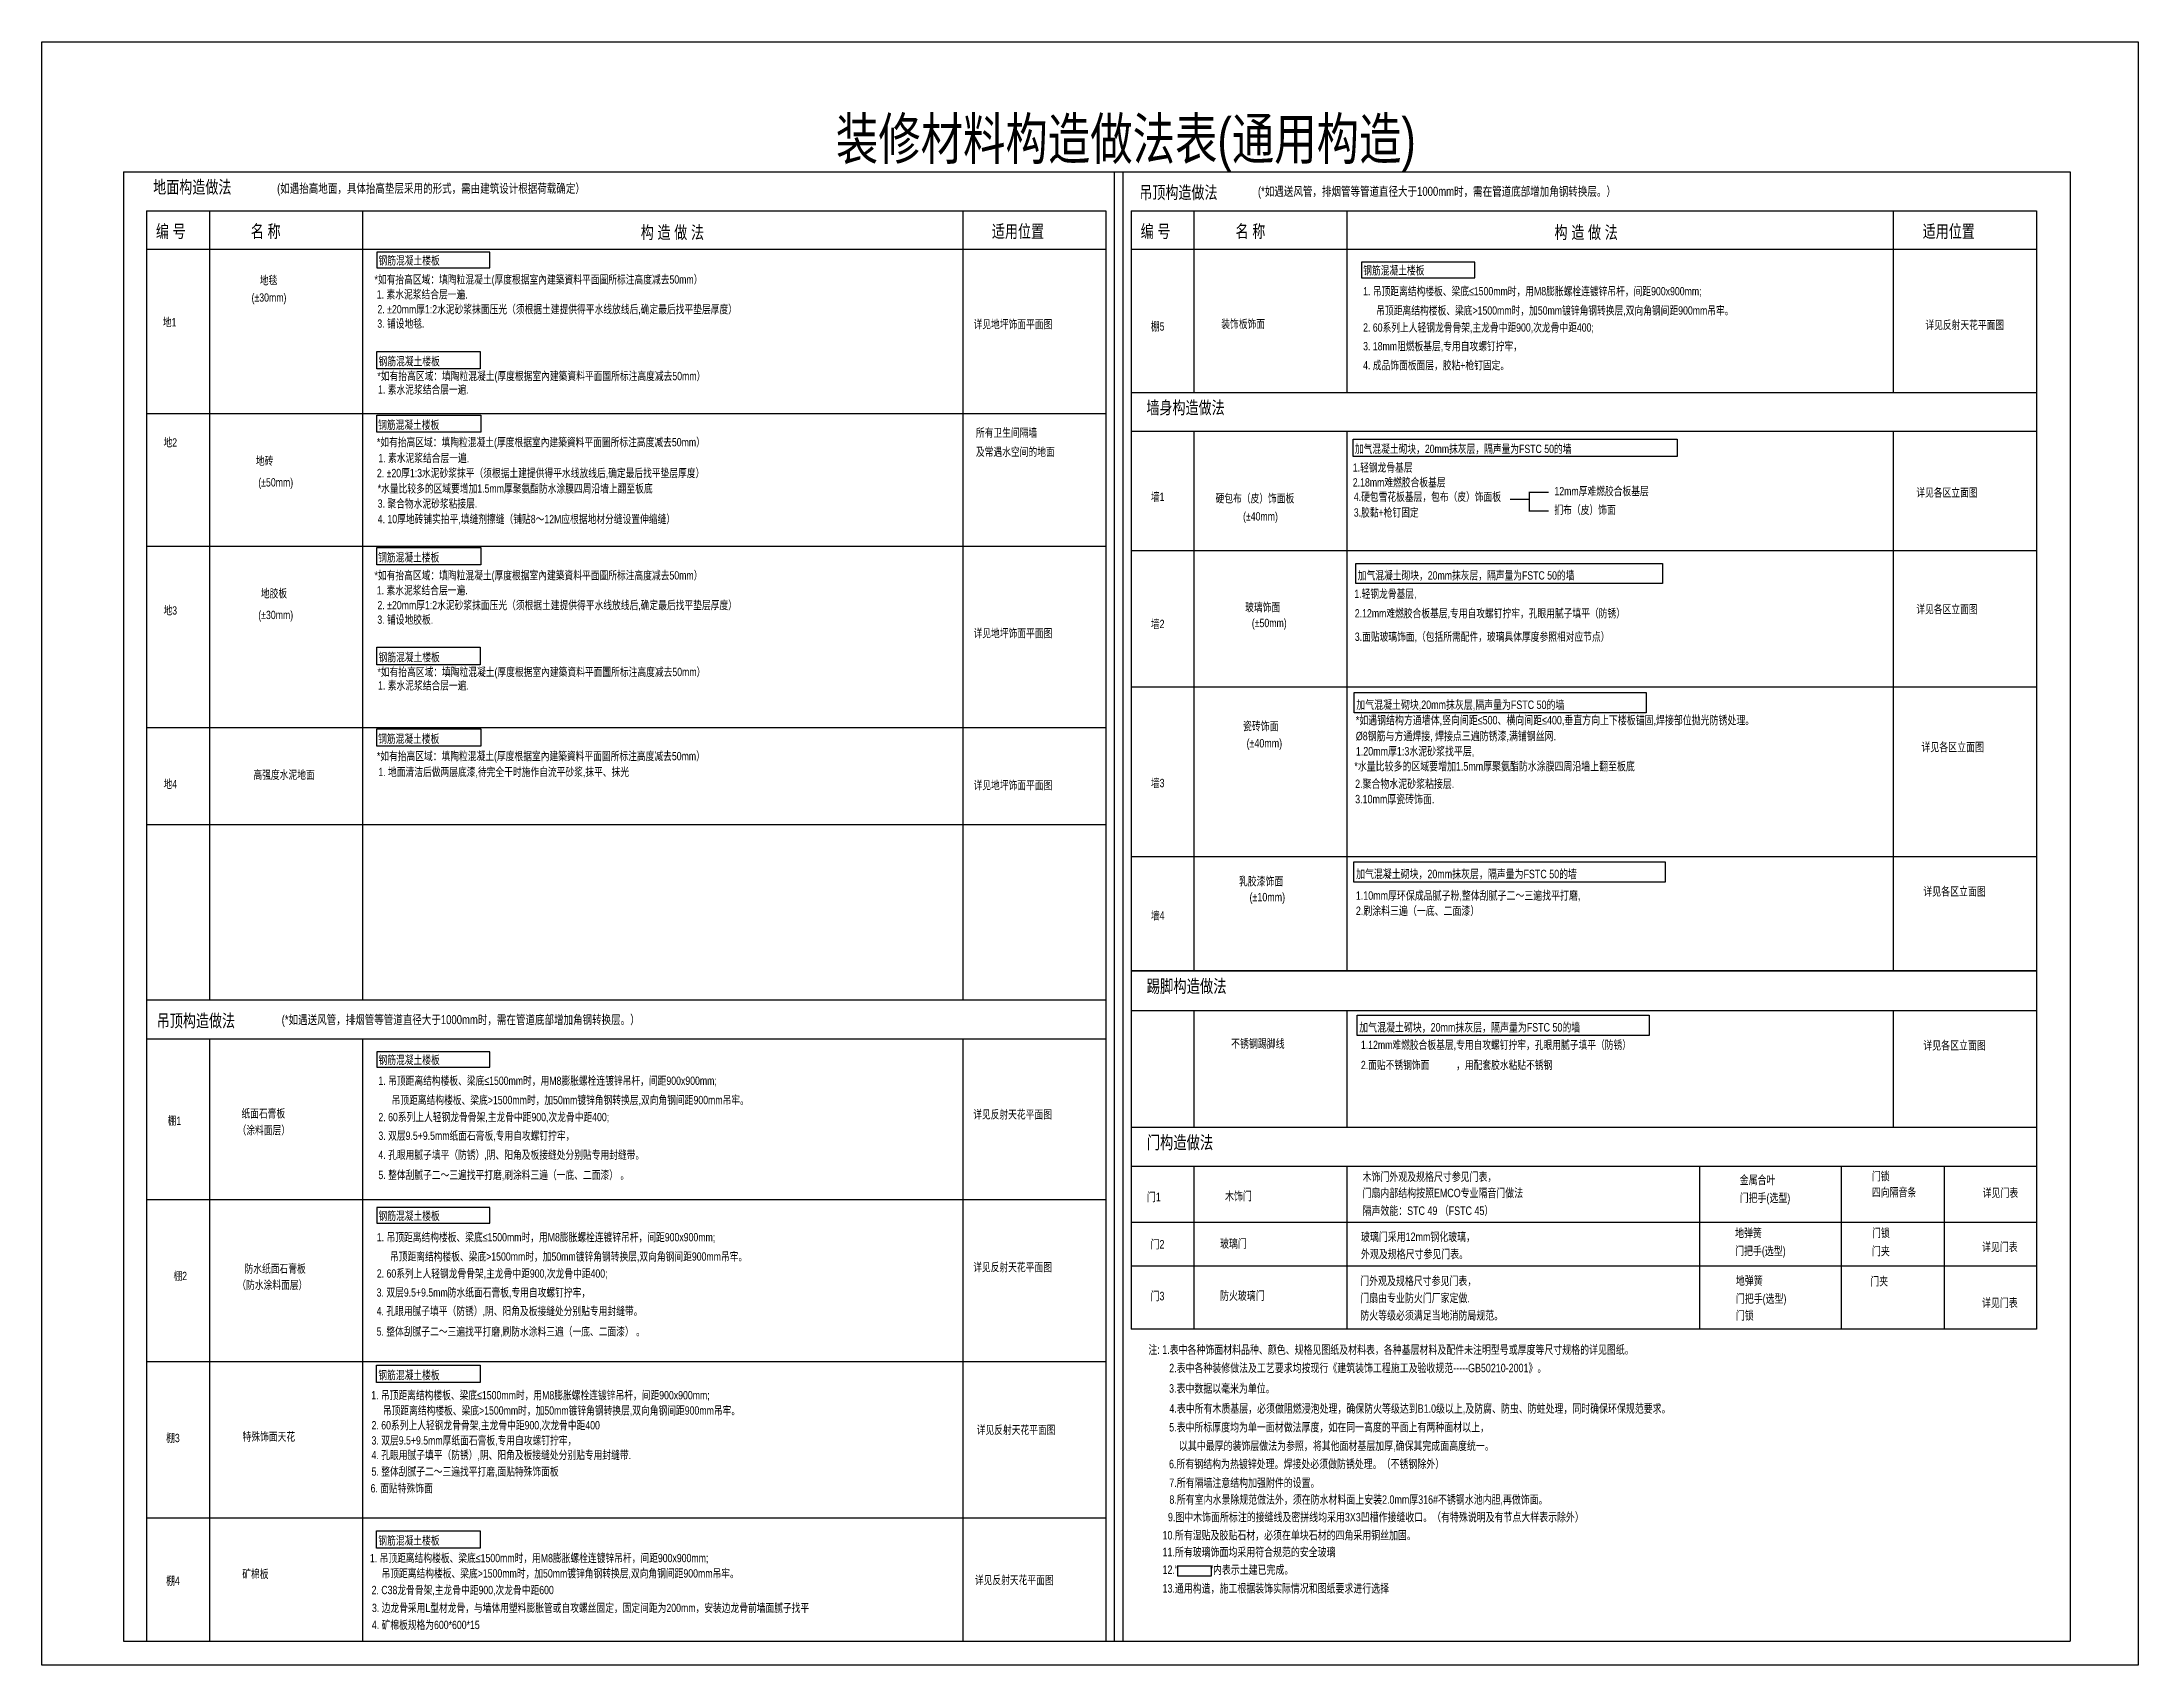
# Model space of a CAD drawing. Header units: millimetres. Extents: x -108685 to 756730, y -311791 to -113.
# Drawn here: x 40106 to 40629, y -518 to -113 of the extents above; entities that cross this region are included whole.
import ezdxf
from ezdxf.enums import TextEntityAlignment as Align

# ---------------------------------------------------------------- set-up
doc = ezdxf.new("R2010")
doc.units = ezdxf.units.MM
doc.layers.add('W-文字', color=35, linetype='Continuous')
doc.layers.add('名称', color=50, linetype='Continuous')
doc.styles.add('-宋体', font='arial.ttf', dxfattribs={"width": 0.75})

msp = doc.modelspace()

# ---------------------------------------------------------------- texts
at = {"layer": '名称', "color": 44, "style": '-宋体', "width": 0.75}
msp.add_text('装修材料构造做法表(通用构造)', height=10.3433, dxfattribs=at).set_placement((40376.24, -131.97), align=Align.TOP_CENTER)
for s, height, p in [('地面构造做法', 3.183, (40133.44, -150.8)), ('(如遇抬高地面，具体抬高垫层采用的形式，需由建筑设计根据荷载确定）', 2.2632, (40164.37, -150.66)), ('吊顶构造做法', 3.183, (40379.58, -152.14)), ('(*如遇送风管，排烟管等管道直径大于1000mm时，需在管道底部增加角钢转换层。）', 2.2632, (40409.2, -151.41)), ('编 号', 3.183, (40134.12, -161.85)), ('名 称', 3.183, (40157.81, -161.85)), ('构 造 做 法', 3.183, (40255.14, -162.12)), ('适用位置', 3.183, (40342.79, -161.85)), ('编 号', 3.183, (40379.93, -161.85)), ('名 称', 3.183, (40403.61, -161.85)), ('构 造 做 法', 3.183, (40483.23, -162.12)), ('适用位置', 3.183, (40575.13, -161.85)), ('钢筋混凝土楼板', 2.079, (40189.69, -168.58)), ('地毯', 2.079, (40160.06, -173.54)), ('*如有抬高区域：填陶粒混凝土(厚度根据室內建築資料平面圖所标注高度减去50mm）', 2.0794, (40188.69, -173.32)), ('钢筋混凝土楼板', 2.079, (40435.49, -171.06)), ('(%%P30mm)', 2.079, (40158, -177.82)), ('1. 素水泥浆结合层一遍.', 2.0794, (40189.26, -177.04)), ('1. 吊顶距离结构楼板、梁底≤1500mm时，用M8膨胀螺栓连镀锌吊杆，间距900x900mm;', 2.0794, (40435.46, -176.25)), ('地1', 2.079, (40135.85, -184.01)), ('3. 铺设地毯.', 2.079, (40189.39, -184.33)), ('2. %%P20mm厚1:2水泥砂浆抹面压光（须根据土建提供得平水线放线后,确定最后找平垫层厚度）', 2.0794, (40189.43, -180.75)), ('详见地坪饰面平面图', 2.079, (40338.22, -184.48)), ('棚5', 2.079, (40382.48, -185.04)), ('装饰板饰面', 2.079, (40400.06, -184.42)), ('2. 60系列上人轻钢龙骨骨架,主龙骨中距900,次龙骨中距400;', 2.0794, (40435.46, -185.31)), ('吊顶距离结构楼板、梁底>1500mm时，加50mm镀锌角钢转换层,双向角钢间距900mm吊牢。', 2.0794, (40438.75, -181.06)), ('详见反射天花平面图', 2.079, (40575.82, -184.66)), ('3. 18mm阻燃板基层,专用自攻螺钉拧牢，', 2.0794, (40435.46, -189.97)), ('钢筋混凝土楼板', 2.079, (40189.71, -193.74)), ('4. 成品饰面板面层，胶粘+枪钉固定。', 2.0794, (40435.46, -194.74)), ('*如有抬高区域：填陶粒混凝土(厚度根据室內建築資料平面圖所标注高度减去50mm）', 2.0794, (40189.41, -197.43)), ('1. 素水泥浆结合层一遍.', 2.0794, (40189.57, -200.8)), ('墙身构造做法', 3.183, (40381.36, -205.85)), ('钢筋混凝土楼板', 2.079, (40189.58, -209.61)), ('所有卫生间隔墙', 2.079, (40338.82, -211.57)), ('地2', 2.079, (40136.01, -214)), ('*如有抬高区域：填陶粒混凝土(厚度根据室內建築資料平面圖所标注高度减去50mm）', 2.0794, (40189.29, -213.93)), ('及常遇水空间的地面', 2.079, (40338.82, -216.34)), ('加气混凝土砌块，20mm抹灰层，隔声量为FSTC 50的墙', 2.0794, (40433.4, -215.6)), (' 地砖', 2.079, (40158.47, -218.59)), ('2. %%P20厚1:3水泥砂浆抹平（须根据土建提供得平水线放线后,确定最后找平垫层厚度）', 2.0794, (40189.29, -221.64)), ('1. 素水泥浆结合层一遍.', 2.0794, (40189.64, -217.89)), ('1.轻钢龙骨基层', 2.079, (40432.89, -220.26)), ('(%%P50mm)', 2.079, (40159.68, -223.96)), ('*水量比较多的区域要增加1.5mm厚聚氨酯防水涂膜四周沿墙上翻至板底', 2.0794, (40189.48, -225.5)), ('2.18mm难燃胶合板基层', 2.0794, (40432.89, -223.97)), ('12mm厚难燃胶合板基层', 2.0794, (40483.22, -226.15)), ('详见各区立面图', 2.079, (40573.54, -226.51)), ('3. 聚合物水泥砂浆粘接层.', 2.0794, (40189.48, -229.25)), ('墙1', 2.079, (40382.48, -227.56)), ('硬包布（皮）饰面板', 2.079, (40398.63, -227.96)), ('4.硬包雪花板基层，包布（皮）饰面板', 2.0794, (40433.14, -227.56)), ('3.胶黏+枪钉固定', 2.079, (40433.14, -231.49)), ('扪布（皮）饰面', 2.079, (40483.22, -230.83)), ('4. 10厚地砖铺实拍平,填缝剂擦缝（铺贴8～12M应根据地材分缝设置伸缩缝）', 2.0794, (40189.49, -233.12)), ('(%%P40mm)', 2.079, (40405.49, -232.45)), ('钢筋混凝土楼板', 2.079, (40189.58, -242.7)), ('*如有抬高区域：填陶粒混凝土(厚度根据室內建築資料平面圖所标注高度减去50mm）', 2.0794, (40188.69, -247.18)), ('加气混凝土砌块，20mm抹灰层，隔声量为FSTC 50的墙', 2.0794, (40434.13, -247.19)), ('地胶板', 2.079, (40160.32, -251.68)), ('1. 素水泥浆结合层一遍.', 2.0794, (40189.26, -250.9)), ('1.轻钢龙骨基层,', 2.079, (40433.26, -251.77)), ('地3', 2.079, (40136.01, -255.93)), ('(%%P30mm)', 2.079, (40159.68, -257.05)), ('3. 铺设地胶板.', 2.079, (40189.39, -258.23)), ('2. %%P20mm厚1:2水泥砂浆抹面压光（须根据土建提供得平水线放线后,确定最后找平垫层厚度）', 2.0794, (40189.43, -254.61)), ('玻璃饰面', 2.079, (40406.02, -255.14)), ('2.12mm难燃胶合板基层,专用自攻螺钉拧牢，孔眼用腻子填平（防锈）', 2.0794, (40433.39, -256.65)), ('详见各区立面图', 2.079, (40573.54, -255.62)), ('详见地坪饰面平面图', 2.079, (40338.22, -261.61)), ('墙2', 2.079, (40382.48, -259.31)), ('(%%P50mm)', 2.079, (40407.68, -259.06)), ('3.面贴玻璃饰面,（包括所需配件，玻璃具体厚度参照相对应节点）', 2.0794, (40433.39, -262.49)), ('钢筋混凝土楼板', 2.079, (40189.71, -267.6)), ('*如有抬高区域：填陶粒混凝土(厚度根据室內建築資料平面圖所标注高度减去50mm）', 2.0794, (40189.41, -271.29)), ('1. 素水泥浆结合层一遍.', 2.0794, (40189.57, -274.66)), ('加气混凝土砌块,20mm抹灰层,隔声量为FSTC 50的墙', 2.1212, (40433.76, -279.5)), ('瓷砖饰面', 2.121, (40405.46, -284.84)), ('*如遇钢结构方通墙体,竖向间距≤500、横向间距≤400,垂直方向上下楼板锚固,焊接部位抛光防锈处理。', 2.1212, (40433.64, -283.34)), ('钢筋混凝土楼板', 2.079, (40189.58, -287.97)), ('(%%P40mm)', 2.121, (40406.37, -289.09)), ('%%C8钢筋与方通焊接, 焊接点三遍防锈漆,满铺钢丝网.', 2.1212, (40433.64, -287.31)), ('详见各区立面图', 2.121, (40574.83, -290.05)), ('*如有抬高区域：填陶粒混凝土(厚度根据室內建築資料平面圖所标注高度减去50mm）', 2.0794, (40189.29, -292.29)), ('*水量比较多的区域要增加1.5mm厚聚氨酯防水涂膜四周沿墙上翻至板底', 2.1212, (40433.27, -294.85)), ('1.20mm厚1:3水泥砂浆找平层,', 2.1212, (40433.64, -291.1)), ('地4', 2.079, (40136.01, -299.26)), ('高强度水泥地面', 2.079, (40158.47, -296.95)), ('1. 地面清洁后做两层底漆,待完全干时施作自流平砂浆,抹平、抹光', 2.0794, (40189.64, -296.25)), ('详见地坪饰面平面图', 2.079, (40338.22, -299.54)), ('墙3', 2.079, (40382.48, -299.01)), ('2.聚合物水泥砂浆粘接层.', 2.1212, (40433.47, -299.23)), ('3.10mm厚瓷砖饰面.', 2.1212, (40433.47, -303.05)), ('乳胶漆饰面', 2.121, (40404.43, -323.56)), ('加气混凝土砌块，20mm抹灰层，隔声量为FSTC 50的墙', 2.1212, (40433.69, -321.74)), ('详见各区立面图', 2.121, (40575.29, -326.1)), ('(%%P10mm)', 2.121, (40407.11, -327.51)), ('2.刷涂料三遍（一底、二面漆）', 2.1212, (40433.65, -330.93)), ('1.10mm厚环保成品腻子粉,整体刮腻子二～三遍找平打磨,', 2.1212, (40433.65, -327.11)), ('墙4', 2.079, (40382.48, -332.08)), ('踢脚构造做法', 3.247, (40381.44, -350.3)), ('吊顶构造做法', 3.183, (40134.34, -358.89)), ('(*如遇送风管，排烟管等管道直径大于1000mm时，需在管道底部增加角钢转换层。）', 2.2632, (40165.52, -358.16)), ('加气混凝土砌块，20mm抹灰层，隔声量为FSTC 50的墙', 2.1212, (40434.5, -360.02)), ('钢筋混凝土楼板', 2.079, (40189.69, -368.13)), ('不锈钢踢脚线', 2.121, (40402.5, -364.08)), ('1.12mm难燃胶合板基层,专用自攻螺钉拧牢，孔眼用腻子填平（防锈）', 2.0794, (40434.9, -364.37)), ('详见各区立面图', 2.121, (40575.29, -364.53)), ('1. 吊顶距离结构楼板、梁底≤1500mm时，用M8膨胀螺栓连镀锌吊杆，间距900x900mm;', 2.0794, (40189.66, -373.32)), ('2.面贴不锈钢饰面', 2.079, (40434.9, -369.39)), ('，用配套胶水粘贴不锈钢', 2.0794, (40458.68, -369.39)), ('吊顶距离结构楼板、梁底>1500mm时，加50mm镀锌角钢转换层,双向角钢间距900mm吊牢。', 2.0794, (40192.95, -378.14)), ('棚1', 2.079, (40137.03, -383.29)), ('  纸面石膏板', 2.079, (40154.26, -381.49)), ('2. 60系列上人轻钢龙骨骨架,主龙骨中距900,次龙骨中距400;', 2.0794, (40189.66, -382.39)), ('详见反射天花平面图', 2.079, (40338.13, -381.73)), ('（涂料面层）', 2.079, (40154.5, -385.67)), ('3. 双层9.5+9.5mm纸面石膏板,专用自攻螺钉拧牢，', 2.0794, (40189.66, -387.04)), ('门构造做法', 3.247, (40381.44, -389.31)), ('4. 孔眼用腻子填平（防锈）,阴、阳角及板接缝处分别贴专用封缝带。', 2.0794, (40189.66, -391.81)), ('5. 整体刮腻子二～三遍找平打磨,刷涂料三遍（一底、二面漆） 。', 2.0794, (40189.66, -396.84)), ('木饰门外观及规格尺寸参见门表，', 2.1212, (40435.32, -397.3)), ('金属合叶', 2.121, (40529.46, -398.12)), ('门锁', 2.121, (40562.42, -397.18)), ('门1', 2.121, (40381.5, -402.37)), ('木饰门', 2.121, (40401, -402.14)), ('门扇内部结构按照EMCO专业隔音门做法', 2.1212, (40435.32, -401.36)), ('门把手(选型)', 2.121, (40529.46, -402.58)), ('四向隔音条', 2.121, (40562.42, -401.19)), ('详见门表', 2.121, (40590.08, -401.34)), ('钢筋混凝土楼板', 2.079, (40189.69, -407.05)), ('隔声效能：STC 49 （FSTC 45）', 2.1212, (40435.32, -405.79)), ('1. 吊顶距离结构楼板、梁底≤1500mm时，用M8膨胀螺栓连镀锌吊杆，间距900x900mm;', 2.0794, (40189.26, -412.38)), ('门2', 2.121, (40382.4, -414.16)), ('玻璃门', 2.121, (40399.75, -413.98)), ('玻璃门采用12mm钢化玻璃，', 2.1212, (40434.93, -412.3)), ('地弹簧', 2.121, (40528.31, -411.34)), ('门锁', 2.121, (40562.49, -411.34)), ('详见门表', 2.121, (40589.94, -414.83)), ('防水纸面石膏板', 2.079, (40156.24, -420.23)), ('吊顶距离结构楼板、梁底>1500mm时，加50mm镀锌角钢转换层,双向角钢间距900mm吊牢。', 2.0794, (40192.55, -417.2)), ('详见反射天花平面图', 2.079, (40338.13, -419.86)), ('外观及规格尺寸参见门表。', 2.1212, (40434.93, -416.6)), ('门把手(选型)', 2.121, (40528.31, -415.83)), ('门夹', 2.121, (40562.47, -415.88)), ('棚2', 2.079, (40138.5, -422.06)), ('（防水涂料面层）', 2.079, (40154.44, -424.3)), ('3. 双层9.5+9.5mm防水纸面石膏板,专用自攻螺钉拧牢，', 2.0794, (40189.22, -426.17)), ('2. 60系列上人轻钢龙骨骨架,主龙骨中距900,次龙骨中距400;', 2.0794, (40189.26, -421.44)), ('门外观及规格尺寸参见门表，', 2.1212, (40434.74, -423.31)), ('地弹簧', 2.121, (40528.51, -423.24)), ('门夹', 2.121, (40562.06, -423.41)), ('4. 孔眼用腻子填平（防锈）,阴、阳角及板接缝处分别贴专用封缝带。', 2.0794, (40189.22, -430.81)), ('门3', 2.121, (40382.4, -427.09)), ('防火玻璃门', 2.121, (40399.75, -427)), ('门扇由专业防火门厂家定做.', 2.1212, (40434.76, -427.57)), ('门把手(选型)', 2.121, (40528.51, -427.73)), ('详见门表', 2.121, (40589.94, -428.78)), ('5. 整体刮腻子二～三遍找平打磨,刷防水涂料三遍（一底、二面漆） 。', 2.0794, (40189.22, -435.92)), ('防火等级必须满足当地消防局规范。', 2.1212, (40434.76, -431.92)), ('门锁', 2.121, (40528.51, -431.94)), ('注: 1.表中各种饰面材料品种、颜色、规格见图纸及材料表，各种基层材料及配件未注明型号或厚度等尺寸规格的详见图纸。', 2.1212, (40381.86, -440.47)), ('钢筋混凝土楼板', 2.079, (40189.65, -446.8)), ('2.表中各种装修做法及工艺要求均按现行《建筑装饰工程施工及验收规范-----GB50210-2001》。', 2.1212, (40387.06, -445.04)), ('1. 吊顶距离结构楼板、梁底≤1500mm时，用M8膨胀螺栓连镀锌吊杆，间距900x900mm;', 2.0794, (40187.87, -451.81)), ('3.表中数据以毫米为单位。', 2.1212, (40387.03, -450.15)), ('吊顶距离结构楼板、梁底>1500mm时，加50mm镀锌角钢转换层,双向角钢间距900mm吊牢。', 2.0794, (40190.77, -455.63)), ('4.表中所有木质基层，必须做阻燃浸泡处理，确保防火等级达到B1.0级以上,及防腐、防虫、防蛀处理，同时确保环保规范要求。', 2.1212, (40387.1, -455.17)), ('棚3', 2.079, (40136.68, -462.5)), ('特殊饰面天花', 2.079, (40155.77, -462.16)), ('2. 60系列上人轻钢龙骨骨架,主龙骨中距900,次龙骨中距400', 2.0794, (40187.95, -459.31)), ('详见反射天花平面图', 2.079, (40339.01, -460.46)), ('5.表中所标厚度均为单一面材做法厚度，如在同一高度的平面上有两种面材以上，', 2.1212, (40387.05, -459.83)), ('4. 孔眼用腻子填平（防锈）,阴、阳角及板接缝处分别贴专用封缝带.', 2.0794, (40187.95, -466.74)), ('3. 双层9.5+9.5mm厚纸面石膏板,专用自攻螺钉拧牢，', 2.0794, (40187.95, -463.1)), ('以其中最厚的装饰层做法为参照，将其他面材基层加厚,确保其完成面高度统一。', 2.1212, (40389.49, -464.48)), ('5. 整体刮腻子二～三遍找平打磨,面贴特殊饰面板', 2.0794, (40187.95, -470.87)), ('6.所有钢结构为热镀锌处理。焊接处必须做防锈处理。（不锈钢除外）', 2.1212, (40387.01, -469)), ('6. 面贴特殊饰面', 2.079, (40187.71, -475.05)), ('7.所有隔墙注意结构加强附件的设置。', 2.1212, (40387.07, -473.7)), ('8.所有室内水景除规范做法外，须在防水材料面上安装2.0mm厚316#不锈钢水池内胆,再做饰面。', 2.1212, (40387.11, -477.88)), ('9.图中木饰面所标注的接缝线及密拼线均采用3X3凹槽作接缝收口。（有特殊说明及有节点大样表示除外）', 2.1212, (40386.74, -482.27)), ('钢筋混凝土楼板', 2.079, (40189.65, -488.09)), ('10.所有湿贴及胶贴石材，必须在单块石材的四角采用铜丝加固。', 2.1212, (40385.39, -486.79)), ('1. 吊顶距离结构楼板、梁底≤1500mm时，用M8膨胀螺栓连镀锌吊杆，间距900x900mm;', 2.0794, (40187.54, -492.46)), ('11.所有玻璃饰面均采用符合规范的安全玻璃 ', 2.1212, (40385.39, -490.99)), ('棚4', 2.079, (40136.68, -498.15)), ('矿棉板', 2.079, (40155.68, -496.42)), ('吊顶距离结构楼板、梁底>1500mm时，加50mm镀锌角钢转换层,双向角钢间距900mm吊牢。', 2.0794, (40190.44, -496.29)), ('详见反射天花平面图', 2.079, (40338.55, -497.96)), ('12.“             ”内表示土建已完成。', 2.1212, (40385.39, -495.39)), ('2. C38龙骨骨架,主龙骨中距900,次龙骨中距600', 2.0794, (40187.97, -500.44)), ('13.通用构造，施工根据装饰实际情况和图纸要求进行选择', 2.1212, (40385.39, -500.05)), ('4. 矿棉板规格为600*600*15', 2.0794, (40188.03, -509.15)), ('3. 边龙骨采用L型材龙骨，与墙体用塑料膨胀管或自攻螺丝固定，固定间距为200mm，安装边龙骨前墙面腻子找平', 2.0794, (40188.05, -504.9))]:
    msp.add_text(s, height=height, dxfattribs=at).set_placement(p)

# ---------------------------------------------------------------- linework, layer by layer
at = {"layer": 'W-文字', "color": 44}
msp.add_lwpolyline([(40105.67, -112.99), (40628.9, -112.99), (40628.9, -518.14), (40105.67, -518.14)], close=True, dxfattribs=at)
at = {"layer": '名称', "color": 44}
for p, q in [((40126.06, -145.44), (40611.97, -145.44)), ((40126.06, -145.44), (40126.06, -512.17)), ((40611.97, -145.44), (40611.97, -512.17)), ((40131.77, -155.13), (40371.2, -155.13)), ((40131.77, -155.13), (40131.77, -512.17)), ((40147.46, -155.13), (40147.46, -352.2)), ((40185.68, -155.13), (40185.68, -352.2)), ((40335.52, -155.13), (40335.52, -352.2)), ((40371.2, -155.13), (40371.2, -512.17)), ((40377.57, -155.13), (40603.54, -155.13)), ((40377.57, -155.13), (40377.57, -434.3)), ((40393.27, -200.49), (40393.27, -155.13)), ((40431.48, -200.49), (40431.48, -155.13)), ((40567.85, -200.49), (40567.85, -155.13)), ((40603.54, -155.13), (40603.54, -434.3)), ((40371.2, -164.81), (40131.77, -164.81)), ((40603.54, -164.81), (40377.57, -164.81)), ((40603.54, -164.81), (40377.57, -164.81)), ((40377.57, -200.49), (40603.54, -200.49)), ((40377.57, -200.49), (40603.54, -200.49)), ((40371.2, -205.84), (40131.77, -205.84)), ((40377.57, -210.17), (40603.54, -210.17)), ((40393.27, -344.84), (40393.27, -210.17)), ((40431.48, -344.84), (40431.48, -210.17)), ((40567.85, -344.84), (40567.85, -210.17)), ((40371.2, -238.93), (40131.77, -238.93)), ((40377.57, -239.96), (40603.54, -239.96)), ((40377.57, -274), (40603.54, -274)), ((40371.2, -284.2), (40131.77, -284.2)), ((40371.2, -308.38), (40131.77, -308.38)), ((40377.57, -316.3), (40603.54, -316.3)), ((40377.57, -344.84), (40603.54, -344.84)), ((40603.54, -344.84), (40377.57, -344.84)), ((40371.2, -352.2), (40131.77, -352.2)), ((40377.57, -354.72), (40603.54, -354.72)), ((40393.27, -383.84), (40393.27, -354.72)), ((40431.48, -383.84), (40431.48, -354.72)), ((40567.85, -383.84), (40567.85, -354.72)), ((40371.2, -361.88), (40131.77, -361.88)), ((40147.46, -361.88), (40147.46, -512.17)), ((40185.68, -361.88), (40185.68, -512.17)), ((40335.52, -361.88), (40335.52, -512.17)), ((40377.57, -383.84), (40603.54, -383.84)), ((40603.54, -393.72), (40377.57, -393.72)), ((40393.27, -434.3), (40393.27, -393.72)), ((40431.48, -434.3), (40431.48, -393.72)), ((40519.47, -434.3), (40519.47, -393.72)), ((40554.85, -434.3), (40554.85, -393.72)), ((40580.61, -434.3), (40580.61, -393.72)), ((40371.2, -402.05), (40131.77, -402.05)), ((40603.54, -407.68), (40377.57, -407.68)), ((40603.54, -407.68), (40377.57, -407.68)), ((40603.54, -418.54), (40377.57, -418.54)), ((40603.54, -434.3), (40377.57, -434.3)), ((40371.2, -442.43), (40131.77, -442.43)), ((40371.2, -481.5), (40131.77, -481.5)), ((40126.06, -512.17), (40611.97, -512.17)), ((40131.77, -512.17), (40603.54, -512.17))]:
    msp.add_line(p, q, dxfattribs=at)
for points in [[(40373.33, -145.44), (40373.33, -512.17)], [(40375.45, -145.44), (40375.45, -512.17)]]:
    msp.add_lwpolyline(points, dxfattribs=at)
for points in [[(40189.26, -169.37), (40217.51, -169.37), (40217.51, -165.49), (40189.26, -165.49)], [(40435.07, -171.84), (40463.31, -171.84), (40463.31, -167.96), (40435.07, -167.96)], [(40189.26, -190.24), (40215.07, -190.24), (40215.07, -194.57), (40189.26, -194.57)], [(40189.26, -206.11), (40215.23, -206.11), (40215.23, -210.43), (40189.26, -210.43)], [(40432.96, -212.1), (40513.89, -212.1), (40513.89, -216.43), (40432.96, -216.43)], [(40189.26, -239.2), (40215.23, -239.2), (40215.23, -243.52), (40189.26, -243.52)], [(40433.62, -243.15), (40510.22, -243.15), (40510.22, -248.14), (40433.62, -248.14)], [(40189.26, -264.09), (40215.07, -264.09), (40215.07, -268.43), (40189.26, -268.43)], [(40433.24, -275.38), (40506.14, -275.38), (40506.14, -280.47), (40433.24, -280.47)], [(40189.26, -284.47), (40215.23, -284.47), (40215.23, -288.79), (40189.26, -288.79)], [(40433.17, -317.62), (40510.84, -317.62), (40510.84, -322.71), (40433.17, -322.71)], [(40433.98, -355.9), (40506.88, -355.9), (40506.88, -361), (40433.98, -361)], [(40189.26, -368.92), (40217.51, -368.92), (40217.51, -365.03), (40189.26, -365.03)], [(40189.26, -407.83), (40217.51, -407.83), (40217.51, -403.95), (40189.26, -403.95)], [(40189.21, -443.3), (40215.02, -443.3), (40215.02, -447.63), (40189.21, -447.63)], [(40189.21, -484.59), (40215.02, -484.59), (40215.02, -488.92), (40189.21, -488.92)], [(40389.2, -493.39), (40397.51, -493.39), (40397.51, -495.95), (40389.2, -495.95)]]:
    msp.add_lwpolyline(points, close=True, dxfattribs=at)
at = {"layer": '名称', "color": 44, "const_width": 0.354}
for points in [[(40472.15, -227.14), (40476.96, -227.14)], [(40481.77, -225.43), (40476.96, -225.43), (40476.96, -230.1), (40481.77, -230.1)]]:
    msp.add_lwpolyline(points, dxfattribs=at)

msp.set_redraw_order([(e.dxf.handle, doc.entitydb.next_handle()) for e in msp.query("TEXT MTEXT ATTDEF DIMENSION ARC_DIMENSION")])  # texts and dimensions are drawn at this point

doc.saveas('drawing.dxf')
